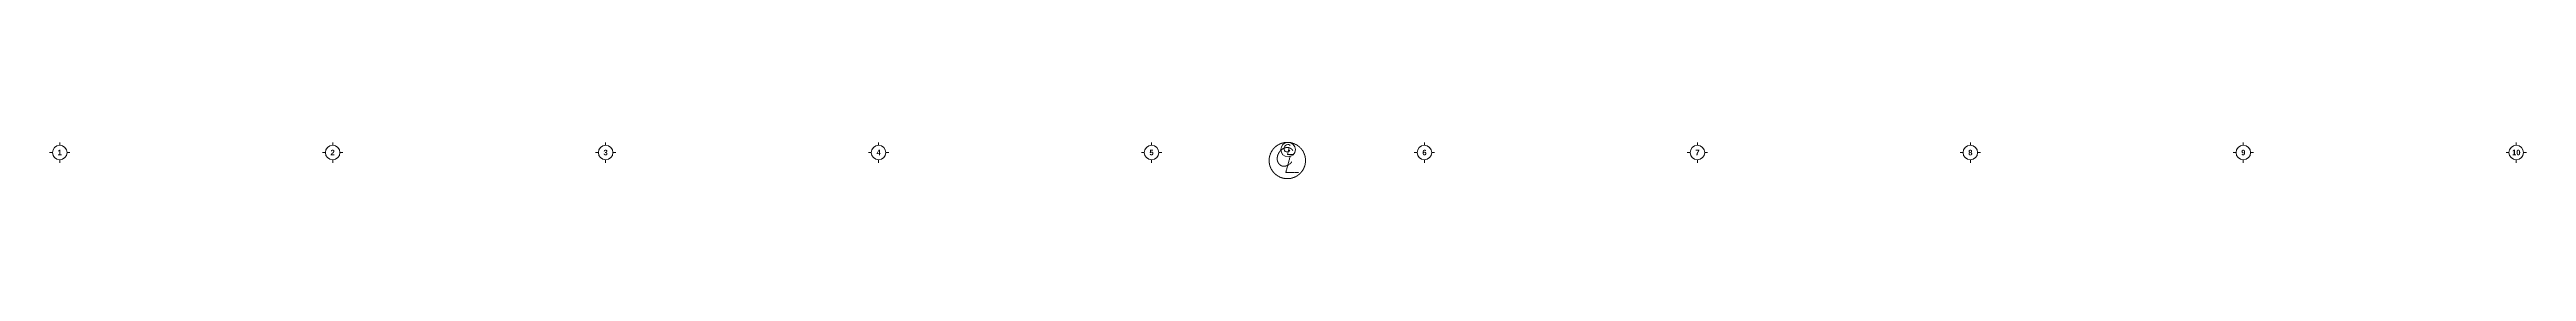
# Model space of a CAD drawing. Header units: millimetres. Extents: x -200069 to 184689, y -19972 to 101699.
# Drawn here: x -68060 to 68060, y -19972 to -17972 of the extents above; entities that cross this region are included whole.
import ezdxf
from ezdxf.enums import TextEntityAlignment as Align

# ---------------------------------------------------------------- set-up
doc = ezdxf.new("R2010")
doc.units = ezdxf.units.MM
doc.linetypes.add('CENTER', pattern=[50.8, 31.75, -6.35, 6.35, -6.35])
doc.linetypes.add('X-45-STST-GRID$0$CENTER2', pattern=[28.575, 19.05, -3.175, 3.175, -3.175])
doc.layers.add('ARC_TEXT_100', color=2, linetype='Continuous', lineweight=5)
doc.layers.add('X-45-STST-GRID$0$ARC_AXIS_NUMB_250', color=240, linetype='CENTER', lineweight=13)
doc.styles.add('X-45-STST-GRID$0$CP2-CSA-IT-STTST-45012$0$Arial_B', font='arialbd.ttf', dxfattribs={"width": 0.8, "height": 761.067151})

# ---------------------------------------------------------------- blocks, each defined once
blk = doc.blocks.new('X-45-STST-GRID$0$CP2-CSA-IT-STTST-45012$0$Grid - ACT_Grid Head - Circle-231358-TÂ_NG 1-TÂ_NG TRÊ_T                                                                                  LEVEL 1-GROUND LEVEL')
for p, q in [((-4, 0), (-5.6, 0)), ((0, 4), (0, 5.6)), ((4, 0), (5.6, 0)), ((0, -4), (0, -5.6))]:
    blk.add_line(p, q)
blk.add_circle((0, 0), 4)
at = {"style": 'X-45-STST-GRID$0$CP2-CSA-IT-STTST-45012$0$Arial_B'}
blk.add_attdef('A', text='', height=3, dxfattribs=at).set_placement((0, 0), align=Align.MIDDLE_CENTER)
blk = doc.blocks.new('X-45-STST-GRID$0$CL')
for p, q in [((126, 1259), (-123, 331)), ((-123, 331), (597, 331))]:
    blk.add_line(p, q)
blk.add_circle((-36, 999), 1000)
blk.add_ellipse((-131, 1200), major_axis=(270, 468), ratio=0.8, start_param=-0.3827468, end_param=4.5948776)

msp = doc.modelspace()

# ---------------------------------------------------------------- block references
at = {"layer": 'ARC_TEXT_100'}
ref = msp.add_blockref('X-45-STST-GRID$0$CP2-CSA-IT-STTST-45012$0$Grid - ACT_Grid Head - Circle-231358-TÂ_NG 1-TÂ_NG TRÊ_T                                                                                  LEVEL 1-GROUND LEVEL', (-67500, -18532), dxfattribs=dict(at, xscale=100, yscale=100, zscale=100))
ref.add_attrib('A', '1', dxfattribs={"layer": '0', "height": 300, "style": 'X-45-STST-GRID$0$CP2-CSA-IT-STTST-45012$0$Arial_B'}).set_placement((-67500, -18532), align=Align.MIDDLE_CENTER)
ref.add_attrib('A', '1', dxfattribs={"layer": '0', "height": 300, "style": 'X-45-STST-GRID$0$CP2-CSA-IT-STTST-45012$0$Arial_B'}).set_placement((-67500, -18532), align=Align.MIDDLE_CENTER)
ref.add_attrib('A', '1', dxfattribs={"layer": '0', "height": 300, "style": 'X-45-STST-GRID$0$CP2-CSA-IT-STTST-45012$0$Arial_B'}).set_placement((-67500, -18532), align=Align.MIDDLE_CENTER)
ref.add_attrib('A', '1', dxfattribs={"layer": '0', "height": 300, "style": 'X-45-STST-GRID$0$CP2-CSA-IT-STTST-45012$0$Arial_B'}).set_placement((-67500, -18532), align=Align.MIDDLE_CENTER)
ref = msp.add_blockref('X-45-STST-GRID$0$CP2-CSA-IT-STTST-45012$0$Grid - ACT_Grid Head - Circle-231358-TÂ_NG 1-TÂ_NG TRÊ_T                                                                                  LEVEL 1-GROUND LEVEL', (-52500, -18532), dxfattribs=dict(at, xscale=100, yscale=100, zscale=100))
ref.add_attrib('A', '2', dxfattribs={"layer": '0', "height": 300, "style": 'X-45-STST-GRID$0$CP2-CSA-IT-STTST-45012$0$Arial_B'}).set_placement((-52500, -18532), align=Align.MIDDLE_CENTER)
ref.add_attrib('A', '2', dxfattribs={"layer": '0', "height": 300, "style": 'X-45-STST-GRID$0$CP2-CSA-IT-STTST-45012$0$Arial_B'}).set_placement((-52500, -18532), align=Align.MIDDLE_CENTER)
ref.add_attrib('A', '2', dxfattribs={"layer": '0', "height": 300, "style": 'X-45-STST-GRID$0$CP2-CSA-IT-STTST-45012$0$Arial_B'}).set_placement((-52500, -18532), align=Align.MIDDLE_CENTER)
ref.add_attrib('A', '2', dxfattribs={"layer": '0', "height": 300, "style": 'X-45-STST-GRID$0$CP2-CSA-IT-STTST-45012$0$Arial_B'}).set_placement((-52500, -18532), align=Align.MIDDLE_CENTER)
ref = msp.add_blockref('X-45-STST-GRID$0$CP2-CSA-IT-STTST-45012$0$Grid - ACT_Grid Head - Circle-231358-TÂ_NG 1-TÂ_NG TRÊ_T                                                                                  LEVEL 1-GROUND LEVEL', (-37500, -18532), dxfattribs=dict(at, xscale=100, yscale=100, zscale=100))
ref.add_attrib('A', '3', dxfattribs={"layer": '0', "height": 300, "style": 'X-45-STST-GRID$0$CP2-CSA-IT-STTST-45012$0$Arial_B'}).set_placement((-37500, -18532), align=Align.MIDDLE_CENTER)
ref.add_attrib('A', '3', dxfattribs={"layer": '0', "height": 300, "style": 'X-45-STST-GRID$0$CP2-CSA-IT-STTST-45012$0$Arial_B'}).set_placement((-37500, -18532), align=Align.MIDDLE_CENTER)
ref.add_attrib('A', '3', dxfattribs={"layer": '0', "height": 300, "style": 'X-45-STST-GRID$0$CP2-CSA-IT-STTST-45012$0$Arial_B'}).set_placement((-37500, -18532), align=Align.MIDDLE_CENTER)
ref.add_attrib('A', '3', dxfattribs={"layer": '0', "height": 300, "style": 'X-45-STST-GRID$0$CP2-CSA-IT-STTST-45012$0$Arial_B'}).set_placement((-37500, -18532), align=Align.MIDDLE_CENTER)
ref = msp.add_blockref('X-45-STST-GRID$0$CP2-CSA-IT-STTST-45012$0$Grid - ACT_Grid Head - Circle-231358-TÂ_NG 1-TÂ_NG TRÊ_T                                                                                  LEVEL 1-GROUND LEVEL', (-22500, -18532), dxfattribs=dict(at, xscale=100, yscale=100, zscale=100))
ref.add_attrib('A', '4', dxfattribs={"layer": '0', "height": 300, "style": 'X-45-STST-GRID$0$CP2-CSA-IT-STTST-45012$0$Arial_B'}).set_placement((-22500, -18532), align=Align.MIDDLE_CENTER)
ref.add_attrib('A', '4', dxfattribs={"layer": '0', "height": 300, "style": 'X-45-STST-GRID$0$CP2-CSA-IT-STTST-45012$0$Arial_B'}).set_placement((-22500, -18532), align=Align.MIDDLE_CENTER)
ref.add_attrib('A', '4', dxfattribs={"layer": '0', "height": 300, "style": 'X-45-STST-GRID$0$CP2-CSA-IT-STTST-45012$0$Arial_B'}).set_placement((-22500, -18532), align=Align.MIDDLE_CENTER)
ref.add_attrib('A', '4', dxfattribs={"layer": '0', "height": 300, "style": 'X-45-STST-GRID$0$CP2-CSA-IT-STTST-45012$0$Arial_B'}).set_placement((-22500, -18532), align=Align.MIDDLE_CENTER)
ref = msp.add_blockref('X-45-STST-GRID$0$CP2-CSA-IT-STTST-45012$0$Grid - ACT_Grid Head - Circle-231358-TÂ_NG 1-TÂ_NG TRÊ_T                                                                                  LEVEL 1-GROUND LEVEL', (-7500, -18532), dxfattribs=dict(at, xscale=100, yscale=100, zscale=100))
ref.add_attrib('A', '5', dxfattribs={"layer": '0', "height": 300, "style": 'X-45-STST-GRID$0$CP2-CSA-IT-STTST-45012$0$Arial_B'}).set_placement((-7500, -18532), align=Align.MIDDLE_CENTER)
ref.add_attrib('A', '5', dxfattribs={"layer": '0', "height": 300, "style": 'X-45-STST-GRID$0$CP2-CSA-IT-STTST-45012$0$Arial_B'}).set_placement((-7500, -18532), align=Align.MIDDLE_CENTER)
ref.add_attrib('A', '5', dxfattribs={"layer": '0', "height": 300, "style": 'X-45-STST-GRID$0$CP2-CSA-IT-STTST-45012$0$Arial_B'}).set_placement((-7500, -18532), align=Align.MIDDLE_CENTER)
ref.add_attrib('A', '5', dxfattribs={"layer": '0', "height": 300, "style": 'X-45-STST-GRID$0$CP2-CSA-IT-STTST-45012$0$Arial_B'}).set_placement((-7500, -18532), align=Align.MIDDLE_CENTER)
at = {"layer": 'ARC_TEXT_100', "linetype": 'X-45-STST-GRID$0$CENTER2', "xscale": 0.4, "yscale": 0.4, "zscale": 0.4}
msp.add_blockref('X-45-STST-GRID$0$CL', (20, -18772), dxfattribs=at)
at = {"layer": 'ARC_TEXT_100'}
ref = msp.add_blockref('X-45-STST-GRID$0$CP2-CSA-IT-STTST-45012$0$Grid - ACT_Grid Head - Circle-231358-TÂ_NG 1-TÂ_NG TRÊ_T                                                                                  LEVEL 1-GROUND LEVEL', (7500, -18532), dxfattribs=dict(at, xscale=100, yscale=100, zscale=100))
ref.add_attrib('A', '6', dxfattribs={"layer": '0', "height": 300, "style": 'X-45-STST-GRID$0$CP2-CSA-IT-STTST-45012$0$Arial_B'}).set_placement((7500, -18532), align=Align.MIDDLE_CENTER)
ref.add_attrib('A', '6', dxfattribs={"layer": '0', "height": 300, "style": 'X-45-STST-GRID$0$CP2-CSA-IT-STTST-45012$0$Arial_B'}).set_placement((7500, -18532), align=Align.MIDDLE_CENTER)
ref.add_attrib('A', '6', dxfattribs={"layer": '0', "height": 300, "style": 'X-45-STST-GRID$0$CP2-CSA-IT-STTST-45012$0$Arial_B'}).set_placement((7500, -18532), align=Align.MIDDLE_CENTER)
ref.add_attrib('A', '6', dxfattribs={"layer": '0', "height": 300, "style": 'X-45-STST-GRID$0$CP2-CSA-IT-STTST-45012$0$Arial_B'}).set_placement((7500, -18532), align=Align.MIDDLE_CENTER)
ref = msp.add_blockref('X-45-STST-GRID$0$CP2-CSA-IT-STTST-45012$0$Grid - ACT_Grid Head - Circle-231358-TÂ_NG 1-TÂ_NG TRÊ_T                                                                                  LEVEL 1-GROUND LEVEL', (22500, -18532), dxfattribs=dict(at, xscale=100, yscale=100, zscale=100))
ref.add_attrib('A', '7', dxfattribs={"layer": '0', "height": 300, "style": 'X-45-STST-GRID$0$CP2-CSA-IT-STTST-45012$0$Arial_B'}).set_placement((22500, -18532), align=Align.MIDDLE_CENTER)
ref.add_attrib('A', '7', dxfattribs={"layer": '0', "height": 300, "style": 'X-45-STST-GRID$0$CP2-CSA-IT-STTST-45012$0$Arial_B'}).set_placement((22500, -18532), align=Align.MIDDLE_CENTER)
ref.add_attrib('A', '7', dxfattribs={"layer": '0', "height": 300, "style": 'X-45-STST-GRID$0$CP2-CSA-IT-STTST-45012$0$Arial_B'}).set_placement((22500, -18532), align=Align.MIDDLE_CENTER)
ref.add_attrib('A', '7', dxfattribs={"layer": '0', "height": 300, "style": 'X-45-STST-GRID$0$CP2-CSA-IT-STTST-45012$0$Arial_B'}).set_placement((22500, -18532), align=Align.MIDDLE_CENTER)
ref = msp.add_blockref('X-45-STST-GRID$0$CP2-CSA-IT-STTST-45012$0$Grid - ACT_Grid Head - Circle-231358-TÂ_NG 1-TÂ_NG TRÊ_T                                                                                  LEVEL 1-GROUND LEVEL', (37500, -18532), dxfattribs=dict(at, xscale=100, yscale=100, zscale=100))
ref.add_attrib('A', '8', dxfattribs={"layer": '0', "height": 300, "style": 'X-45-STST-GRID$0$CP2-CSA-IT-STTST-45012$0$Arial_B'}).set_placement((37500, -18532), align=Align.MIDDLE_CENTER)
ref.add_attrib('A', '8', dxfattribs={"layer": '0', "height": 300, "style": 'X-45-STST-GRID$0$CP2-CSA-IT-STTST-45012$0$Arial_B'}).set_placement((37500, -18532), align=Align.MIDDLE_CENTER)
ref.add_attrib('A', '8', dxfattribs={"layer": '0', "height": 300, "style": 'X-45-STST-GRID$0$CP2-CSA-IT-STTST-45012$0$Arial_B'}).set_placement((37500, -18532), align=Align.MIDDLE_CENTER)
ref.add_attrib('A', '8', dxfattribs={"layer": '0', "height": 300, "style": 'X-45-STST-GRID$0$CP2-CSA-IT-STTST-45012$0$Arial_B'}).set_placement((37500, -18532), align=Align.MIDDLE_CENTER)
ref = msp.add_blockref('X-45-STST-GRID$0$CP2-CSA-IT-STTST-45012$0$Grid - ACT_Grid Head - Circle-231358-TÂ_NG 1-TÂ_NG TRÊ_T                                                                                  LEVEL 1-GROUND LEVEL', (52500, -18532), dxfattribs=dict(at, xscale=100, yscale=100, zscale=100))
ref.add_attrib('A', '9', dxfattribs={"layer": '0', "height": 300, "style": 'X-45-STST-GRID$0$CP2-CSA-IT-STTST-45012$0$Arial_B'}).set_placement((52500, -18532), align=Align.MIDDLE_CENTER)
ref.add_attrib('A', '9', dxfattribs={"layer": '0', "height": 300, "style": 'X-45-STST-GRID$0$CP2-CSA-IT-STTST-45012$0$Arial_B'}).set_placement((52500, -18532), align=Align.MIDDLE_CENTER)
ref.add_attrib('A', '9', dxfattribs={"layer": '0', "height": 300, "style": 'X-45-STST-GRID$0$CP2-CSA-IT-STTST-45012$0$Arial_B'}).set_placement((52500, -18532), align=Align.MIDDLE_CENTER)
ref.add_attrib('A', '9', dxfattribs={"layer": '0', "height": 300, "style": 'X-45-STST-GRID$0$CP2-CSA-IT-STTST-45012$0$Arial_B'}).set_placement((52500, -18532), align=Align.MIDDLE_CENTER)
ref = msp.add_blockref('X-45-STST-GRID$0$CP2-CSA-IT-STTST-45012$0$Grid - ACT_Grid Head - Circle-231358-TÂ_NG 1-TÂ_NG TRÊ_T                                                                                  LEVEL 1-GROUND LEVEL', (67500, -18532), dxfattribs=dict(at, xscale=100, yscale=100, zscale=100))
ref.add_attrib('A', '10', dxfattribs={"layer": '0', "height": 300, "style": 'X-45-STST-GRID$0$CP2-CSA-IT-STTST-45012$0$Arial_B'}).set_placement((67500, -18532), align=Align.MIDDLE_CENTER)
ref.add_attrib('A', '10', dxfattribs={"layer": '0', "height": 300, "style": 'X-45-STST-GRID$0$CP2-CSA-IT-STTST-45012$0$Arial_B'}).set_placement((67500, -18532), align=Align.MIDDLE_CENTER)
ref.add_attrib('A', '10', dxfattribs={"layer": '0', "height": 300, "style": 'X-45-STST-GRID$0$CP2-CSA-IT-STTST-45012$0$Arial_B'}).set_placement((67500, -18532), align=Align.MIDDLE_CENTER)
ref.add_attrib('A', '10', dxfattribs={"layer": '0', "height": 300, "style": 'X-45-STST-GRID$0$CP2-CSA-IT-STTST-45012$0$Arial_B'}).set_placement((67500, -18532), align=Align.MIDDLE_CENTER)
at = {"layer": 'X-45-STST-GRID$0$ARC_AXIS_NUMB_250', "linetype": 'X-45-STST-GRID$0$CENTER2'}
msp.add_blockref('X-45-STST-GRID$0$CL', (0, -19971), dxfattribs=at)

doc.saveas('drawing.dxf')
